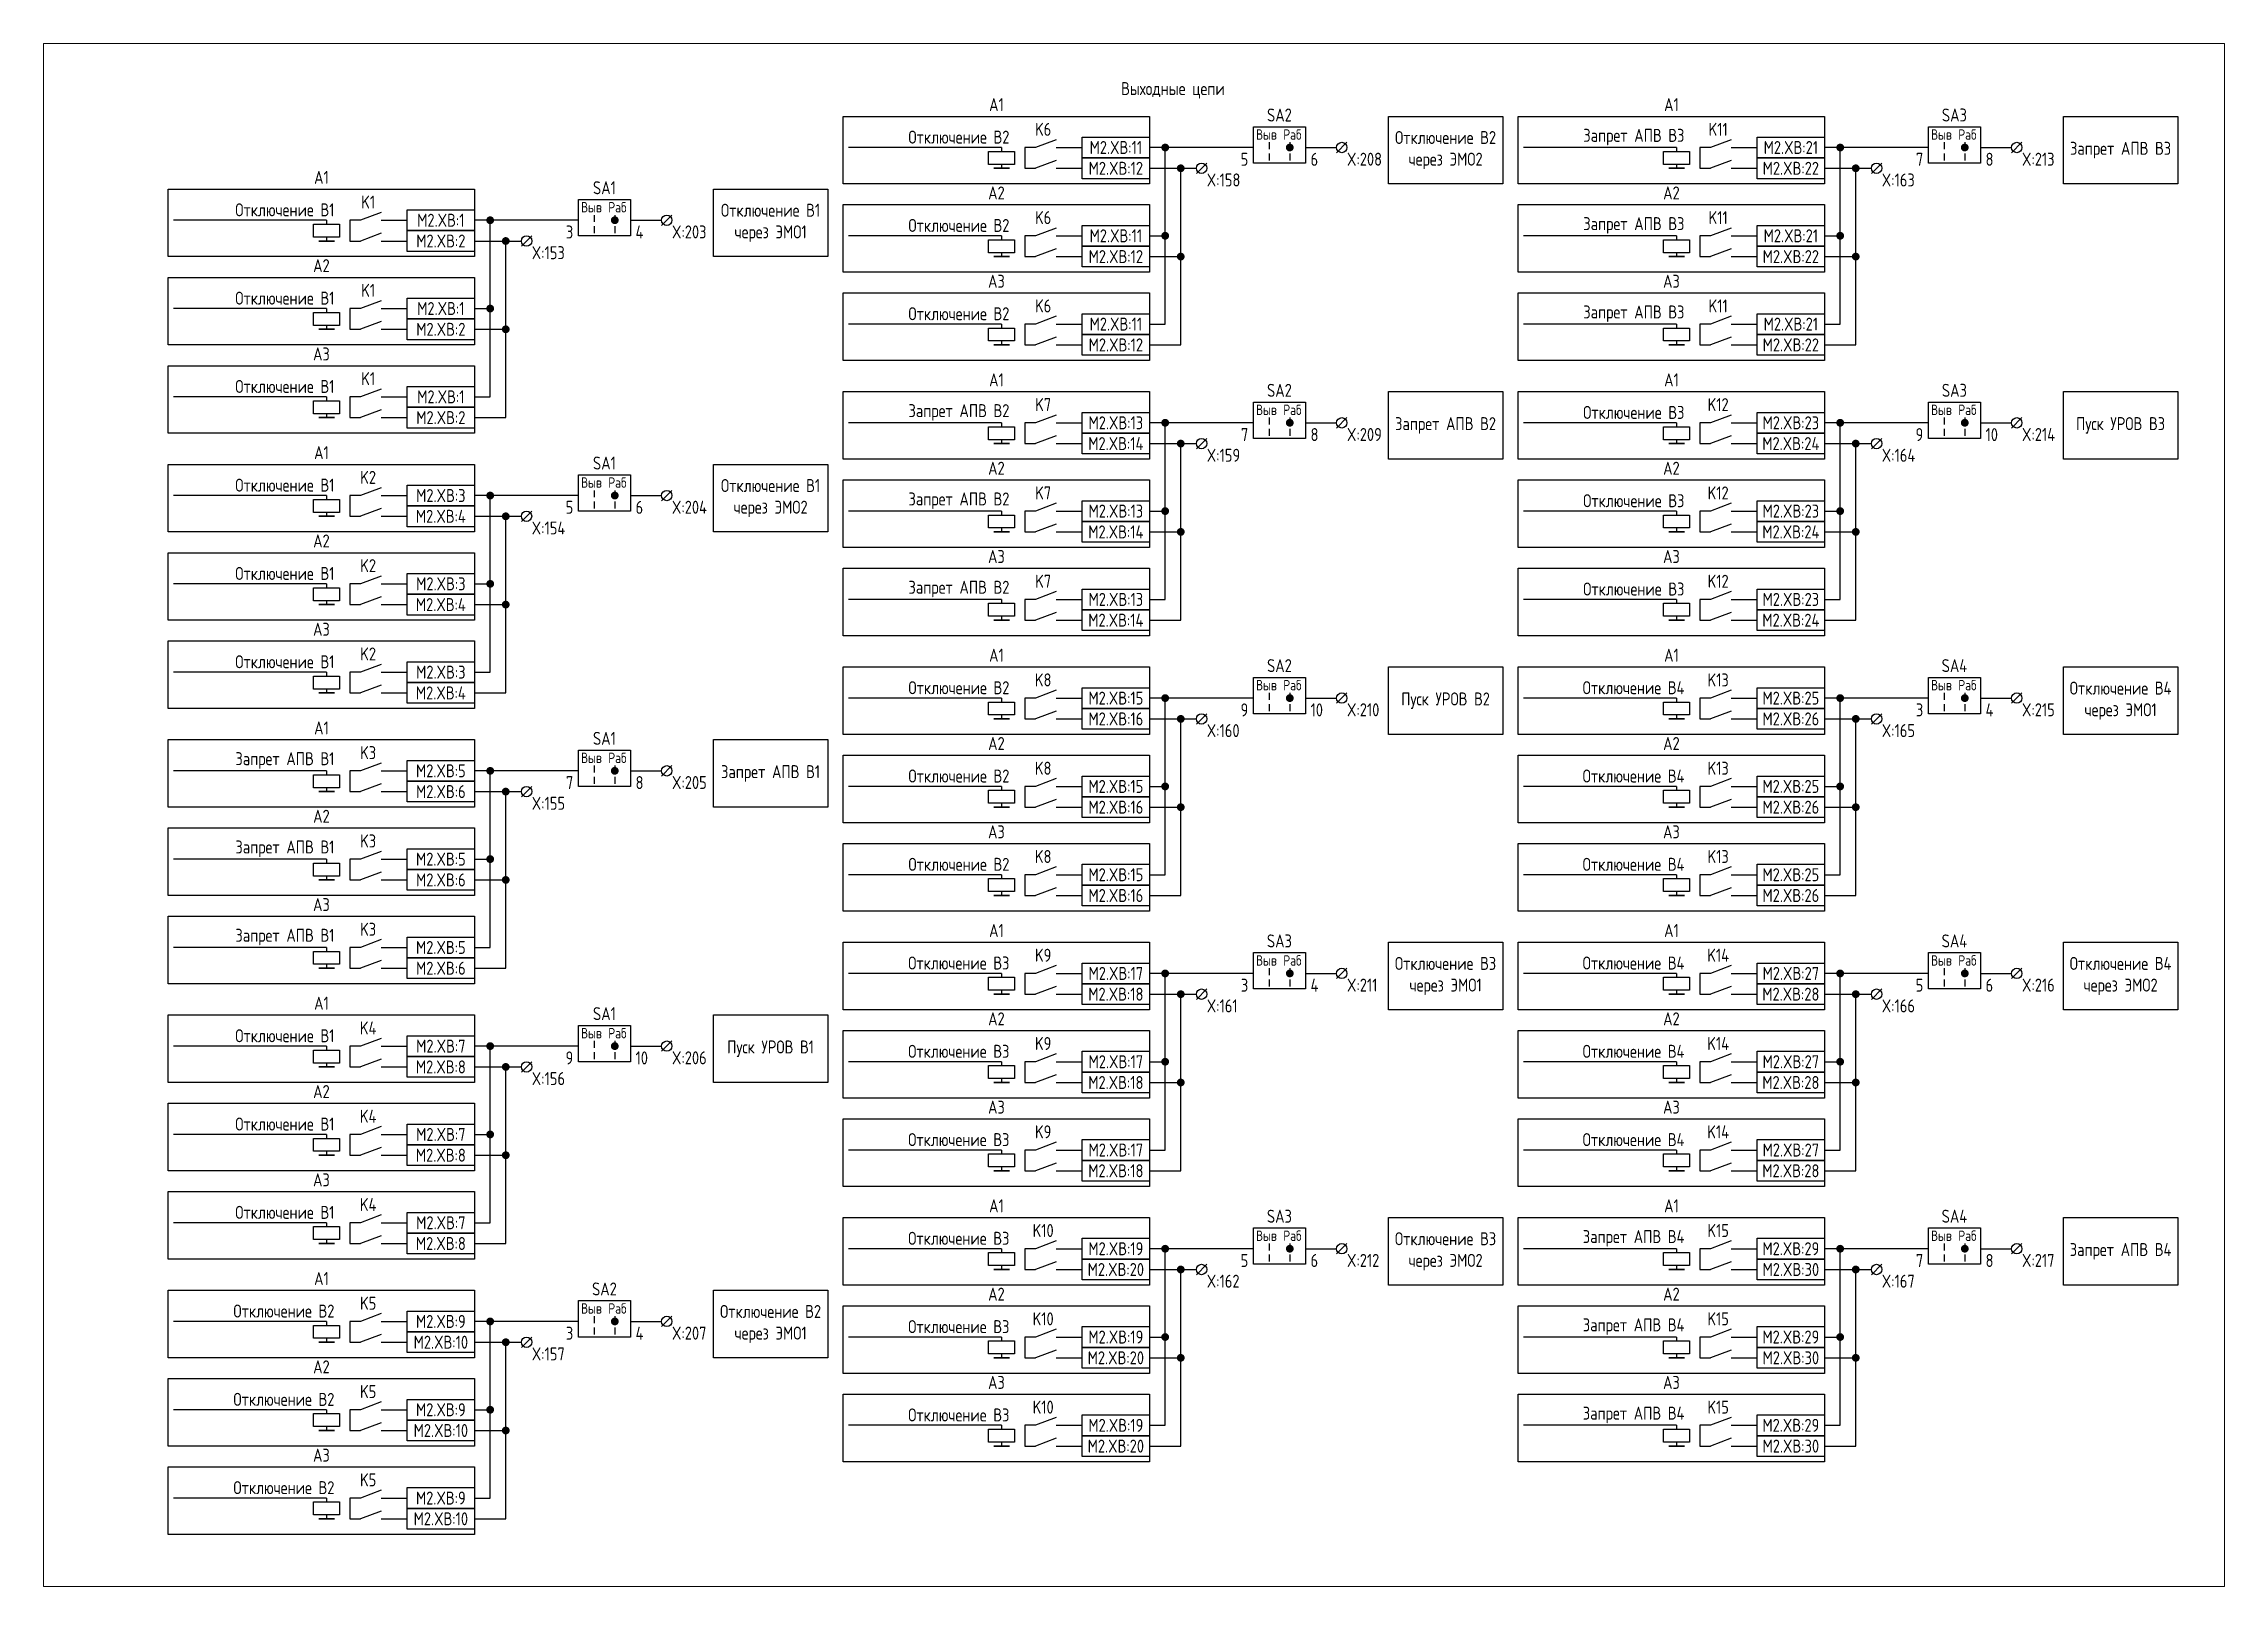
# Paper-space layout 'Лист5' of a CAD drawing. Header units: millimetres, sheet in inches. Extents: x 124.9 to 148.5, y 96.7 to 113.3.
# The model-space entities are those that its viewports show. They can reach past a viewport. Long polylines and large blocks are cut down to what shows.
import ezdxf

# ---------------------------------------------------------------- set-up
doc = ezdxf.new("R2010")
doc.units = ezdxf.units.MM
doc.styles.add('Gost_type_A', font='GOST_A.TTF')

psp = doc.layouts.new('Лист5')

msp = doc.modelspace()

# ---------------------------------------------------------------- texts
at = {"char_height": 2.5, "line_spacing_factor": 0.9, "style": 'Gost_type_A'}
for s, insert, width, attachment_point in [('A1', (1863.5, 284), 59, 8), ('Выходные цепи', (1897.5, 288), 395, 5), ('A1', (1993.5, 284), 59, 8), ('X:208', (1931.01, 276), 8, 1), ('X:213', (2061.01, 276), 8, 1), ('A1', (1733.5, 270), 59, 8), ('A2', (1863.5, 267), 59, 8), ('X:158', (1904.01, 272), 8, 1), ('A2', (1993.5, 267), 59, 8), ('X:163', (2034.01, 272), 8, 1), ('X:203', (1801.01, 262), 8, 1), ('X:153', (1774.01, 258), 8, 1), ('A2', (1733.5, 253), 59, 8), ('A3', (1863.5, 250), 59, 8), ('A3', (1993.5, 250), 59, 8), ('A3', (1733.5, 236), 59, 8), ('A1', (1863.5, 231), 59, 8), ('A1', (1993.5, 231), 59, 8), ('X:209', (1931.01, 223), 8, 1), ('X:214', (2061.01, 223), 8, 1), ('A1', (1733.5, 217), 59, 8), ('X:159', (1904.01, 219), 8, 1), ('X:164', (2034.01, 219), 8, 1), ('A2', (1863.5, 214), 59, 8), ('A2', (1993.5, 214), 59, 8), ('X:204', (1801, 209), 8, 1), ('A2', (1733.5, 200), 59, 8), ('X:154', (1774, 205), 8, 1), ('A3', (1863.5, 197), 59, 8), ('A3', (1993.5, 197), 59, 8), ('A3', (1733.5, 183), 59, 8), ('A1', (1863.5, 178), 59, 8), ('A1', (1993.5, 178), 59, 8), ('X:210', (1931.01, 170), 8, 1), ('X:215', (2061.01, 170), 8, 1), ('A1', (1733.5, 164), 59, 8), ('X:160', (1904.01, 166), 8, 1), ('X:165', (2034.01, 166), 8, 1), ('A2', (1863.5, 161), 59, 8), ('A2', (1993.5, 161), 59, 8), ('X:205', (1801.01, 156), 8, 1), ('X:155', (1774.01, 152), 8, 1), ('A2', (1733.5, 147), 59, 8), ('A3', (1863.5, 144), 59, 8), ('A3', (1993.5, 144), 59, 8), ('A3', (1733.5, 130), 59, 8), ('A1', (1863.5, 125), 59, 8), ('A1', (1993.5, 125), 59, 8), ('A1', (1733.5, 111), 59, 8), ('X:211', (1931.01, 117), 8, 1), ('X:216', (2061.01, 117), 8, 1), ('A2', (1863.5, 108), 59, 8), ('X:161', (1904.01, 113), 8, 1), ('A2', (1993.5, 108), 59, 8), ('X:166', (2034.01, 113), 8, 1), ('X:206', (1801.01, 103), 8, 1), ('X:156', (1774.01, 99), 8, 1), ('A2', (1733.5, 94), 59, 8), ('A3', (1863.5, 91), 59, 8), ('A3', (1993.5, 91), 59, 8), ('A3', (1733.5, 77), 59, 8), ('A1', (1863.5, 72), 59, 8), ('A1', (1993.5, 72), 59, 8), ('X:212', (1931.01, 64), 8, 1), ('X:217', (2061.01, 64), 8, 1), ('A1', (1733.5, 58), 59, 8), ('X:162', (1904.01, 60), 8, 1), ('X:167', (2034.01, 60), 8, 1), ('A2', (1863.5, 55), 59, 8), ('A2', (1993.5, 55), 59, 8), ('X:207', (1801.01, 50), 8, 1), ('A2', (1733.5, 41), 59, 8), ('X:157', (1774.01, 46), 8, 1), ('A3', (1863.5, 38), 59, 8), ('A3', (1993.5, 38), 59, 8), ('A3', (1733.5, 24), 59, 8)]:
    msp.add_mtext(s, dxfattribs=dict(at, insert=insert, width=width, attachment_point=attachment_point))
at = {"style": 'Gost_type_A'}
for s, insert, char_height, width, attachment_point in [('K6', (1872.5, 280.5), 2.5, 5, 5), ('SA2', (1918, 282), 2.5, 10, 8), ('K11', (2002.5, 280.5), 2.5, 5, 5), ('SA3', (2048, 282), 2.5, 10, 8), ('Отключение В2', (1866, 279), 2.5, 31.0015, 6), ('M2.XВ:11', (1886.5, 277), 2.5, 13, 5), ('Выв', (1915.5, 279.5), 2, 5, 5), ('Раб', (1920.5, 279.5), 2, 5, 5), ('Отключение В2\\Pчерез ЭМО2', (1950, 276.5), 2.5, 21.9989, 5), (' Запрет АПВ В3', (1996, 279), 2.5, 31.0015, 6), ('M2.XВ:21', (2016.5, 277), 2.5, 13, 5), ('Выв', (2045.5, 279.5), 2, 5, 5), ('Раб', (2050.5, 279.5), 2, 5, 5), ('Запрет АПВ В3', (2080, 276.5), 2.5, 21.9988, 5), ('M2.XВ:12', (1886.5, 273), 2.5, 13, 5), ('5', (1912, 275.98), 2.5, 5, 3), ('6', (1924, 275.98), 2.5, 5, 1), ('M2.XВ:22', (2016.5, 273), 2.5, 13, 5), ('7', (2042, 275.98), 2.5, 5, 3), ('8', (2054, 275.98), 2.5, 5, 1), ('SA1', (1788, 268), 2.5, 10, 8), ('Отключение В1', (1736, 265), 2.5, 31.0015, 6), ('K1', (1742.5, 266.5), 2.5, 5, 5), ('Выв', (1785.5, 265.5), 2, 5, 5), ('Раб', (1790.5, 265.5), 2, 5, 5), ('Отключение В1\\Pчерез ЭМО1', (1820, 262.5), 2.5, 21.9988, 5), ('K6', (1872.5, 263.5), 2.5, 5, 5), ('K11', (2002.5, 263.5), 2.5, 5, 5), ('M2.XВ:1', (1756.5, 263), 2.5, 13, 5), ('3', (1782, 261.98), 2.5, 5, 3), ('4', (1794, 261.98), 2.5, 5, 1), ('Отключение В2', (1866, 262), 2.5, 31.0015, 6), ('M2.XВ:11', (1886.5, 260), 2.5, 13, 5), (' Запрет АПВ В3', (1996, 262), 2.5, 31.0015, 6), ('M2.XВ:21', (2016.5, 260), 2.5, 13, 5), ('M2.XВ:2', (1756.5, 259), 2.5, 13, 5), ('M2.XВ:12', (1886.5, 256), 2.5, 13, 5), ('M2.XВ:22', (2016.5, 256), 2.5, 13, 5), ('Отключение В1', (1736, 248), 2.5, 31.0015, 6), ('K1', (1742.5, 249.5), 2.5, 5, 5), ('M2.XВ:1', (1756.5, 246), 2.5, 13, 5), ('Отключение В2', (1866, 245), 2.5, 31.0015, 6), ('K6', (1872.5, 246.5), 2.5, 5, 5), ('M2.XВ:11', (1886.5, 243), 2.5, 13, 5), (' Запрет АПВ В3', (1996, 245), 2.5, 31.0015, 6), ('K11', (2002.5, 246.5), 2.5, 5, 5), ('M2.XВ:21', (2016.5, 243), 2.5, 13, 5), ('M2.XВ:2', (1756.5, 242), 2.5, 13, 5), ('M2.XВ:12', (1886.5, 239), 2.5, 13, 5), ('M2.XВ:22', (2016.5, 239), 2.5, 13, 5), ('Отключение В1', (1736, 231), 2.5, 31.0015, 6), ('K1', (1742.5, 232.5), 2.5, 5, 5), ('SA2', (1918, 229), 2.5, 10, 8), ('SA3', (2048, 229), 2.5, 10, 8), ('M2.XВ:1', (1756.5, 229), 2.5, 13, 5), (' Запрет АПВ В2', (1866, 226), 2.5, 31.0015, 6), ('K7', (1872.5, 227.5), 2.5, 5, 5), ('Выв', (1915.5, 226.5), 2, 5, 5), ('Раб', (1920.5, 226.5), 2, 5, 5), ('Отключение В3', (1996, 226), 2.5, 31.0015, 6), ('K12', (2002.5, 227.5), 2.5, 5, 5), ('Выв', (2045.5, 226.5), 2, 5, 5), ('Раб', (2050.5, 226.5), 2, 5, 5), ('M2.XВ:2', (1756.5, 225), 2.5, 13, 5), ('M2.XВ:13', (1886.5, 224), 2.5, 13, 5), ('7', (1912, 222.98), 2.5, 5, 3), ('8', (1924, 222.98), 2.5, 5, 1), ('Запрет АПВ В2', (1950, 223.5), 2.5, 21.9989, 5), ('M2.XВ:23', (2016.5, 224), 2.5, 13, 5), ('9', (2042, 222.98), 2.5, 5, 3), ('10', (2054, 222.98), 2.5, 5, 1), ('Пуск УРОВ В3', (2080, 223.5), 2.5, 21.9988, 5), ('M2.XВ:14', (1886.5, 220), 2.5, 13, 5), ('M2.XВ:24', (2016.5, 220), 2.5, 13, 5), ('K2', (1742.5, 213.5), 2.5, 5, 5), ('SA1', (1788, 215), 2.5, 10, 8), ('Отключение В1', (1736, 212), 2.5, 31.0015, 6), ('M2.XВ:3', (1756.5, 210), 2.5, 13, 5), ('Выв', (1785.5, 212.5), 2, 5, 5), ('Раб', (1790.5, 212.5), 2, 5, 5), ('Отключение В1\\Pчерез ЭМО2', (1820, 209.5), 2.5, 21.9988, 5), (' Запрет АПВ В2', (1866, 209), 2.5, 31.0015, 6), ('K7', (1872.5, 210.5), 2.5, 5, 5), ('Отключение В3', (1996, 209), 2.5, 31.0015, 6), ('K12', (2002.5, 210.5), 2.5, 5, 5), ('M2.XВ:4', (1756.5, 206), 2.5, 13, 5), ('5', (1782, 208.98), 2.5, 5, 3), ('6', (1794, 208.98), 2.5, 5, 1), ('M2.XВ:13', (1886.5, 207), 2.5, 13, 5), ('M2.XВ:23', (2016.5, 207), 2.5, 13, 5), ('M2.XВ:14', (1886.5, 203), 2.5, 13, 5), ('M2.XВ:24', (2016.5, 203), 2.5, 13, 5), ('K2', (1742.5, 196.5), 2.5, 5, 5), ('Отключение В1', (1736, 195), 2.5, 31.0015, 6), ('M2.XВ:3', (1756.5, 193), 2.5, 13, 5), (' Запрет АПВ В2', (1866, 192), 2.5, 31.0015, 6), ('K7', (1872.5, 193.5), 2.5, 5, 5), ('Отключение В3', (1996, 192), 2.5, 31.0015, 6), ('K12', (2002.5, 193.5), 2.5, 5, 5), ('M2.XВ:4', (1756.5, 189), 2.5, 13, 5), ('M2.XВ:13', (1886.5, 190), 2.5, 13, 5), ('M2.XВ:23', (2016.5, 190), 2.5, 13, 5), ('M2.XВ:14', (1886.5, 186), 2.5, 13, 5), ('M2.XВ:24', (2016.5, 186), 2.5, 13, 5), ('K2', (1742.5, 179.5), 2.5, 5, 5), ('Отключение В1', (1736, 178), 2.5, 31.0015, 6), ('M2.XВ:3', (1756.5, 176), 2.5, 13, 5), ('SA2', (1918, 176), 2.5, 10, 8), ('SA4', (2048, 176), 2.5, 10, 8), ('M2.XВ:4', (1756.5, 172), 2.5, 13, 5), ('Отключение В2', (1866, 173), 2.5, 31.0015, 6), ('K8', (1872.5, 174.5), 2.5, 5, 5), ('M2.XВ:15', (1886.5, 171), 2.5, 13, 5), ('Выв', (1915.5, 173.5), 2, 5, 5), ('Раб', (1920.5, 173.5), 2, 5, 5), ('Отключение В4', (1996, 173), 2.5, 31.0015, 6), ('K13', (2002.5, 174.5), 2.5, 5, 5), ('M2.XВ:25', (2016.5, 171), 2.5, 13, 5), ('Выв', (2045.5, 173.5), 2, 5, 5), ('Раб', (2050.5, 173.5), 2, 5, 5), ('Отключение В4\\Pчерез ЭМО1', (2080, 170.5), 2.5, 21.9988, 5), ('M2.XВ:16', (1886.5, 167), 2.5, 13, 5), ('9', (1912, 169.98), 2.5, 5, 3), ('10', (1924, 169.98), 2.5, 5, 1), ('Пуск УРОВ В2', (1950, 170.5), 2.5, 21.9989, 5), ('M2.XВ:26', (2016.5, 167), 2.5, 13, 5), ('3', (2042, 169.98), 2.5, 5, 3), ('4', (2054, 169.98), 2.5, 5, 1), ('SA1', (1788, 162), 2.5, 10, 8), (' Запрет АПВ В1', (1736, 159), 2.5, 31.0015, 6), ('K3', (1742.5, 160.5), 2.5, 5, 5), ('Выв', (1785.5, 159.5), 2, 5, 5), ('Раб', (1790.5, 159.5), 2, 5, 5), ('M2.XВ:5', (1756.5, 157), 2.5, 13, 5), ('7', (1782, 155.98), 2.5, 5, 3), ('8', (1794, 155.98), 2.5, 5, 1), ('Запрет АПВ В1', (1820, 156.5), 2.5, 21.9988, 5), ('Отключение В2', (1866, 156), 2.5, 31.0015, 6), ('K8', (1872.5, 157.5), 2.5, 5, 5), ('Отключение В4', (1996, 156), 2.5, 31.0015, 6), ('K13', (2002.5, 157.5), 2.5, 5, 5), ('M2.XВ:6', (1756.5, 153), 2.5, 13, 5), ('M2.XВ:15', (1886.5, 154), 2.5, 13, 5), ('M2.XВ:16', (1886.5, 150), 2.5, 13, 5), ('M2.XВ:25', (2016.5, 154), 2.5, 13, 5), ('M2.XВ:26', (2016.5, 150), 2.5, 13, 5), (' Запрет АПВ В1', (1736, 142), 2.5, 31.0015, 6), ('K3', (1742.5, 143.5), 2.5, 5, 5), ('M2.XВ:5', (1756.5, 140), 2.5, 13, 5), ('Отключение В2', (1866, 139), 2.5, 31.0015, 6), ('K8', (1872.5, 140.5), 2.5, 5, 5), ('Отключение В4', (1996, 139), 2.5, 31.0015, 6), ('K13', (2002.5, 140.5), 2.5, 5, 5), ('M2.XВ:6', (1756.5, 136), 2.5, 13, 5), ('M2.XВ:15', (1886.5, 137), 2.5, 13, 5), ('M2.XВ:25', (2016.5, 137), 2.5, 13, 5), ('M2.XВ:16', (1886.5, 133), 2.5, 13, 5), ('M2.XВ:26', (2016.5, 133), 2.5, 13, 5), (' Запрет АПВ В1', (1736, 125), 2.5, 31.0015, 6), ('K3', (1742.5, 126.5), 2.5, 5, 5), ('M2.XВ:5', (1756.5, 123), 2.5, 13, 5), ('K9', (1872.5, 121.5), 2.5, 5, 5), ('SA3', (1918, 123), 2.5, 10, 8), ('K14', (2002.5, 121.5), 2.5, 5, 5), ('SA4', (2048, 123), 2.5, 10, 8), ('M2.XВ:6', (1756.5, 119), 2.5, 13, 5), ('Отключение В3', (1866, 120), 2.5, 31.0015, 6), ('M2.XВ:17', (1886.5, 118), 2.5, 13, 5), ('Выв', (1915.5, 120.5), 2, 5, 5), ('Раб', (1920.5, 120.5), 2, 5, 5), ('Отключение В3\\Pчерез ЭМО1', (1950, 117.5), 2.5, 21.9988, 5), ('Отключение В4', (1996, 120), 2.5, 31.0015, 6), ('M2.XВ:27', (2016.5, 118), 2.5, 13, 5), ('Выв', (2045.5, 120.5), 2, 5, 5), ('Раб', (2050.5, 120.5), 2, 5, 5), ('Отключение В4\\Pчерез ЭМО2', (2080, 117.5), 2.5, 21.9988, 5), ('M2.XВ:18', (1886.5, 114), 2.5, 13, 5), ('3', (1912, 116.98), 2.5, 5, 3), ('4', (1924, 116.98), 2.5, 5, 1), ('M2.XВ:28', (2016.5, 114), 2.5, 13, 5), ('5', (2042, 116.98), 2.5, 5, 3), ('6', (2054, 116.98), 2.5, 5, 1), ('SA1', (1788, 109), 2.5, 10, 8), ('Отключение В1', (1736, 106), 2.5, 31.0015, 6), ('K4', (1742.5, 107.5), 2.5, 5, 5), ('M2.XВ:7', (1756.5, 104), 2.5, 13, 5), ('Выв', (1785.5, 106.5), 2, 5, 5), ('Раб', (1790.5, 106.5), 2, 5, 5), ('Пуск УРОВ В1', (1820, 103.5), 2.5, 21.9988, 5), ('K9', (1872.5, 104.5), 2.5, 5, 5), ('K14', (2002.5, 104.5), 2.5, 5, 5), ('M2.XВ:8', (1756.5, 100), 2.5, 13, 5), ('9', (1782, 102.98), 2.5, 5, 3), ('10', (1794, 102.98), 2.5, 5, 1), ('Отключение В3', (1866, 103), 2.5, 31.0015, 6), ('M2.XВ:17', (1886.5, 101), 2.5, 13, 5), ('Отключение В4', (1996, 103), 2.5, 31.0015, 6), ('M2.XВ:27', (2016.5, 101), 2.5, 13, 5), ('M2.XВ:18', (1886.5, 97), 2.5, 13, 5), ('M2.XВ:28', (2016.5, 97), 2.5, 13, 5), ('Отключение В1', (1736, 89), 2.5, 31.0015, 6), ('K4', (1742.5, 90.5), 2.5, 5, 5), ('M2.XВ:7', (1756.5, 87), 2.5, 13, 5), ('K9', (1872.5, 87.5), 2.5, 5, 5), ('K14', (2002.5, 87.5), 2.5, 5, 5), ('M2.XВ:8', (1756.5, 83), 2.5, 13, 5), ('Отключение В3', (1866, 86), 2.5, 31.0015, 6), ('M2.XВ:17', (1886.5, 84), 2.5, 13, 5), ('Отключение В4', (1996, 86), 2.5, 31.0015, 6), ('M2.XВ:27', (2016.5, 84), 2.5, 13, 5), ('M2.XВ:18', (1886.5, 80), 2.5, 13, 5), ('M2.XВ:28', (2016.5, 80), 2.5, 13, 5), ('Отключение В1', (1736, 72), 2.5, 31.0015, 6), ('K4', (1742.5, 73.5), 2.5, 5, 5), ('SA3', (1918, 70), 2.5, 10, 8), ('SA4', (2048, 70), 2.5, 10, 8), ('M2.XВ:8', (1756.5, 66), 2.5, 13, 5), ('M2.XВ:7', (1756.5, 70), 2.5, 13, 5), ('Отключение В3', (1866, 67), 2.5, 31.0015, 6), ('K10', (1872.5, 68.5), 2.5, 5, 5), ('Выв', (1915.5, 67.5), 2, 5, 5), ('Раб', (1920.5, 67.5), 2, 5, 5), ('Отключение В3\\Pчерез ЭМО2', (1950, 64.5), 2.5, 21.9988, 5), (' Запрет АПВ В4', (1996, 67), 2.5, 31.0015, 6), ('K15', (2002.5, 68.5), 2.5, 5, 5), ('Выв', (2045.5, 67.5), 2, 5, 5), ('Раб', (2050.5, 67.5), 2, 5, 5), ('M2.XВ:19', (1886.5, 65), 2.5, 13, 5), ('5', (1912, 63.98), 2.5, 5, 3), ('6', (1924, 63.98), 2.5, 5, 1), ('M2.XВ:29', (2016.5, 65), 2.5, 13, 5), ('7', (2042, 63.98), 2.5, 5, 3), ('8', (2054, 63.98), 2.5, 5, 1), ('Запрет АПВ В4', (2080, 64.5), 2.5, 21.9988, 5), ('M2.XВ:20', (1886.5, 61), 2.5, 13, 5), ('M2.XВ:30', (2016.5, 61), 2.5, 13, 5), ('K5', (1742.5, 54.5), 2.5, 5, 5), ('SA2', (1788, 56), 2.5, 10, 8), ('Отключение В2', (1736, 53), 2.5, 31.0015, 6), ('M2.XВ:9', (1756.5, 51), 2.5, 13, 5), ('Выв', (1785.5, 53.5), 2, 5, 5), ('Раб', (1790.5, 53.5), 2, 5, 5), ('Отключение В2\\Pчерез ЭМО1', (1820, 50.5), 2.5, 21.9989, 5), ('Отключение В3', (1866, 50), 2.5, 31.0015, 6), ('K10', (1872.5, 51.5), 2.5, 5, 5), (' Запрет АПВ В4', (1996, 50), 2.5, 31.0015, 6), ('K15', (2002.5, 51.5), 2.5, 5, 5), ('M2.XВ:10', (1756.5, 47), 2.5, 13, 5), ('3', (1782, 49.98), 2.5, 5, 3), ('4', (1794, 49.98), 2.5, 5, 1), ('M2.XВ:19', (1886.5, 48), 2.5, 13, 5), ('M2.XВ:29', (2016.5, 48), 2.5, 13, 5), ('M2.XВ:20', (1886.5, 44), 2.5, 13, 5), ('M2.XВ:30', (2016.5, 44), 2.5, 13, 5), ('K5', (1742.5, 37.5), 2.5, 5, 5), ('Отключение В2', (1736, 36), 2.5, 31.0015, 6), ('M2.XВ:9', (1756.5, 34), 2.5, 13, 5), ('Отключение В3', (1866, 33), 2.5, 31.0015, 6), ('K10', (1872.5, 34.5), 2.5, 5, 5), (' Запрет АПВ В4', (1996, 33), 2.5, 31.0015, 6), ('K15', (2002.5, 34.5), 2.5, 5, 5), ('M2.XВ:10', (1756.5, 30), 2.5, 13, 5), ('M2.XВ:19', (1886.5, 31), 2.5, 13, 5), ('M2.XВ:29', (2016.5, 31), 2.5, 13, 5), ('M2.XВ:20', (1886.5, 27), 2.5, 13, 5), ('M2.XВ:30', (2016.5, 27), 2.5, 13, 5), ('K5', (1742.5, 20.5), 2.5, 5, 5), ('Отключение В2', (1736, 19), 2.5, 31.0015, 6), ('M2.XВ:9', (1756.5, 17), 2.5, 13, 5), ('M2.XВ:10', (1756.5, 13), 2.5, 13, 5)]:
    msp.add_mtext(s, dxfattribs=dict(at, insert=insert, char_height=char_height, width=width, attachment_point=attachment_point))

# ---------------------------------------------------------------- blocks, each defined once
blk = doc.blocks.new('POINT')
at = {"const_width": 0.75}
blk.add_lwpolyline([(-0.375, 0, 1), (0.375, 0, 1)], format="xyb", close=True, dxfattribs=at)
blk = doc.blocks.new('Переключатель_положение')
for p, q in [((2, 1), (2, -0.34)), ((2, -1.14), (2, -2.49))]:
    blk.add_line(p, q)

# ---------------------------------------------------------------- linework, layer by layer
at = {"ltscale": 4.32}
for p, q in [((1875, 278.5), (1871, 277)), ((2005, 278.5), (2001, 277)), ((1875, 274.5), (1871, 273)), ((2005, 274.5), (2001, 273)), ((1745, 264.5), (1741, 263)), ((1745, 260.5), (1741, 259)), ((1875, 261.5), (1871, 260)), ((2005, 261.5), (2001, 260)), ((1875, 257.5), (1871, 256)), ((2005, 257.5), (2001, 256)), ((1745, 247.5), (1741, 246)), ((1875, 244.5), (1871, 243)), ((2005, 244.5), (2001, 243)), ((1745, 243.5), (1741, 242)), ((1875, 240.5), (1871, 239)), ((2005, 240.5), (2001, 239)), ((1745, 230.5), (1741, 229)), ((1745, 226.5), (1741, 225)), ((1875, 225.5), (1871, 224)), ((2005, 225.5), (2001, 224)), ((1875, 221.5), (1871, 220)), ((2005, 221.5), (2001, 220)), ((1745, 211.5), (1741, 210)), ((1745, 207.5), (1741, 206)), ((1875, 208.5), (1871, 207)), ((2005, 208.5), (2001, 207)), ((1875, 204.5), (1871, 203)), ((2005, 204.5), (2001, 203)), ((1745, 194.5), (1741, 193)), ((1745, 190.5), (1741, 189)), ((1875, 191.5), (1871, 190)), ((2005, 191.5), (2001, 190)), ((1875, 187.5), (1871, 186)), ((2005, 187.5), (2001, 186)), ((1745, 177.5), (1741, 176)), ((1745, 173.5), (1741, 172)), ((1875, 172.5), (1871, 171)), ((2005, 172.5), (2001, 171)), ((1875, 168.5), (1871, 167)), ((2005, 168.5), (2001, 167)), ((1745, 158.5), (1741, 157)), ((1875, 155.5), (1871, 154)), ((2005, 155.5), (2001, 154)), ((1745, 154.5), (1741, 153)), ((1875, 151.5), (1871, 150)), ((2005, 151.5), (2001, 150)), ((1745, 141.5), (1741, 140)), ((1745, 137.5), (1741, 136)), ((1875, 138.5), (1871, 137)), ((1875, 134.5), (1871, 133)), ((2005, 138.5), (2001, 137)), ((2005, 134.5), (2001, 133)), ((1745, 124.5), (1741, 123)), ((1745, 120.5), (1741, 119)), ((1875, 119.5), (1871, 118)), ((2005, 119.5), (2001, 118)), ((1875, 115.5), (1871, 114)), ((2005, 115.5), (2001, 114)), ((1745, 105.5), (1741, 104)), ((1745, 101.5), (1741, 100)), ((1875, 102.5), (1871, 101)), ((2005, 102.5), (2001, 101)), ((1875, 98.5), (1871, 97)), ((2005, 98.5), (2001, 97)), ((1745, 88.5), (1741, 87)), ((1745, 84.5), (1741, 83)), ((1875, 85.5), (1871, 84)), ((2005, 85.5), (2001, 84)), ((1875, 81.5), (1871, 80)), ((2005, 81.5), (2001, 80)), ((1745, 71.5), (1741, 70)), ((1745, 67.5), (1741, 66)), ((1875, 66.5), (1871, 65)), ((2005, 66.5), (2001, 65)), ((1875, 62.5), (1871, 61)), ((2005, 62.5), (2001, 61)), ((1745, 52.5), (1741, 51)), ((1745, 48.5), (1741, 47)), ((1875, 49.5), (1871, 48)), ((2005, 49.5), (2001, 48)), ((1875, 45.5), (1871, 44)), ((2005, 45.5), (2001, 44)), ((1745, 35.5), (1741, 34)), ((1745, 31.5), (1741, 30)), ((1875, 32.5), (1871, 31)), ((2005, 32.5), (2001, 31)), ((1875, 28.5), (1871, 27)), ((2005, 28.5), (2001, 27)), ((1745, 18.5), (1741, 17)), ((1745, 14.5), (1741, 13))]:
    msp.add_line(p, q, dxfattribs=at)
for p, q in [((1931.01, 278), (1929.01, 276)), ((2061.01, 278), (2059.01, 276)), ((1864.5, 277), (1835, 277)), ((1864.5, 277), (1864.5, 276.25)), ((1864.5, 273.75), (1864.5, 273)), ((1913, 277), (1893, 277)), ((1896, 243), (1896, 277)), ((1904.01, 274), (1902.01, 272)), ((1994.5, 277), (1965, 277)), ((1994.5, 277), (1994.5, 276.25)), ((1994.5, 273.75), (1994.5, 273)), ((2043, 277), (2023, 277)), ((2026, 243), (2026, 277)), ((2034.01, 274), (2032.01, 272)), ((1893, 273), (1902, 273)), ((1899, 239), (1899, 273)), ((2023, 273), (2032, 273)), ((2029, 239), (2029, 273)), ((1734.5, 263), (1705, 263)), ((1734.5, 263), (1734.5, 262.25)), ((1783, 263), (1763, 263)), ((1766, 229), (1766, 263)), ((1801.01, 264), (1799.01, 262)), ((1734.5, 259.75), (1734.5, 259)), ((1763, 259), (1772, 259)), ((1769, 225), (1769, 259)), ((1774.01, 260), (1772.01, 258)), ((1864.5, 260), (1835, 260)), ((1864.5, 260), (1864.5, 259.25)), ((1864.5, 256.75), (1864.5, 256)), ((1893, 260), (1896, 260)), ((1994.5, 260), (1965, 260)), ((1994.5, 260), (1994.5, 259.25)), ((1994.5, 256.75), (1994.5, 256)), ((2023, 260), (2026, 260)), ((1893, 256), (1899, 256)), ((2023, 256), (2029, 256)), ((1734.5, 246), (1705, 246)), ((1734.5, 246), (1734.5, 245.25)), ((1763, 246), (1766, 246)), ((1734.5, 242.75), (1734.5, 242)), ((1763, 242), (1769, 242)), ((1864.5, 243), (1835, 243)), ((1864.5, 243), (1864.5, 242.25)), ((1864.5, 239.75), (1864.5, 239)), ((1893, 243), (1896, 243)), ((1994.5, 243), (1965, 243)), ((1994.5, 243), (1994.5, 242.25)), ((1994.5, 239.75), (1994.5, 239)), ((2023, 243), (2026, 243)), ((1893, 239), (1899, 239)), ((2023, 239), (2029, 239)), ((1734.5, 229), (1705, 229)), ((1734.5, 229), (1734.5, 228.25)), ((1763, 229), (1766, 229)), ((1734.5, 225.75), (1734.5, 225)), ((1763, 225), (1769, 225)), ((1864.5, 224), (1835, 224)), ((1864.5, 224), (1864.5, 223.25)), ((1913, 224), (1893, 224)), ((1896, 190), (1896, 224)), ((1931.01, 225), (1929.01, 223)), ((1994.5, 224), (1965, 224)), ((1994.5, 224), (1994.5, 223.25)), ((2043, 224), (2023, 224)), ((2026, 190), (2026, 224)), ((2061.01, 225), (2059.01, 223)), ((1864.5, 220.75), (1864.5, 220)), ((1893, 220), (1902, 220)), ((1899, 186), (1899, 220)), ((1904.01, 221), (1902.01, 219)), ((1994.5, 220.75), (1994.5, 220)), ((2023, 220), (2032, 220)), ((2029, 186), (2029, 220)), ((2034.01, 221), (2032.01, 219)), ((1734.5, 210), (1705, 210)), ((1734.5, 210), (1734.5, 209.25)), ((1801, 211), (1799, 209)), ((1734.5, 206.75), (1734.5, 206)), ((1783, 210), (1763, 210)), ((1763, 206), (1772, 206)), ((1766, 176), (1766, 210)), ((1769, 172), (1769, 206)), ((1774, 207), (1772, 205)), ((1864.5, 207), (1835, 207)), ((1864.5, 207), (1864.5, 206.25)), ((1893, 207), (1896, 207)), ((1994.5, 207), (1965, 207)), ((1994.5, 207), (1994.5, 206.25)), ((2023, 207), (2026, 207)), ((1864.5, 203.75), (1864.5, 203)), ((1893, 203), (1899, 203)), ((1994.5, 203.75), (1994.5, 203)), ((2023, 203), (2029, 203)), ((1734.5, 193), (1705, 193)), ((1734.5, 193), (1734.5, 192.25)), ((1734.5, 189.75), (1734.5, 189)), ((1763, 193), (1766, 193)), ((1864.5, 190), (1835, 190)), ((1864.5, 190), (1864.5, 189.25)), ((1893, 190), (1896, 190)), ((1994.5, 190), (1965, 190)), ((1994.5, 190), (1994.5, 189.25)), ((2023, 190), (2026, 190)), ((1763, 189), (1769, 189)), ((1864.5, 186.75), (1864.5, 186)), ((1893, 186), (1899, 186)), ((1994.5, 186.75), (1994.5, 186)), ((2023, 186), (2029, 186)), ((1734.5, 176), (1705, 176)), ((1734.5, 176), (1734.5, 175.25)), ((1734.5, 172.75), (1734.5, 172)), ((1763, 176), (1766, 176)), ((1763, 172), (1769, 172)), ((1864.5, 171), (1835, 171)), ((1864.5, 171), (1864.5, 170.25)), ((1913, 171), (1893, 171)), ((1896, 137), (1896, 171)), ((1904.01, 168), (1902.01, 166)), ((1931.01, 172), (1929.01, 170)), ((1994.5, 171), (1965, 171)), ((1994.5, 171), (1994.5, 170.25)), ((2043, 171), (2023, 171)), ((2026, 137), (2026, 171)), ((2034.01, 168), (2032.01, 166)), ((2061.01, 172), (2059.01, 170)), ((1864.5, 167.75), (1864.5, 167)), ((1893, 167), (1902, 167)), ((1899, 133), (1899, 167)), ((1994.5, 167.75), (1994.5, 167)), ((2023, 167), (2032, 167)), ((2029, 133), (2029, 167)), ((1734.5, 157), (1705, 157)), ((1734.5, 157), (1734.5, 156.25)), ((1783, 157), (1763, 157)), ((1766, 123), (1766, 157)), ((1801.01, 158), (1799.01, 156)), ((1734.5, 153.75), (1734.5, 153)), ((1763, 153), (1772, 153)), ((1769, 119), (1769, 153)), ((1774.01, 154), (1772.01, 152)), ((1864.5, 154), (1835, 154)), ((1864.5, 154), (1864.5, 153.25)), ((1893, 154), (1896, 154)), ((1994.5, 154), (1965, 154)), ((1994.5, 154), (1994.5, 153.25)), ((2023, 154), (2026, 154)), ((1864.5, 150.75), (1864.5, 150)), ((1893, 150), (1899, 150)), ((1994.5, 150.75), (1994.5, 150)), ((2023, 150), (2029, 150)), ((1734.5, 140), (1705, 140)), ((1734.5, 140), (1734.5, 139.25)), ((1763, 140), (1766, 140)), ((1734.5, 136.75), (1734.5, 136)), ((1763, 136), (1769, 136)), ((1864.5, 137), (1835, 137)), ((1864.5, 137), (1864.5, 136.25)), ((1893, 137), (1896, 137)), ((1994.5, 137), (1965, 137)), ((1994.5, 137), (1994.5, 136.25)), ((2023, 137), (2026, 137)), ((1864.5, 133.75), (1864.5, 133)), ((1893, 133), (1899, 133)), ((1994.5, 133.75), (1994.5, 133)), ((2023, 133), (2029, 133)), ((1734.5, 123), (1705, 123)), ((1734.5, 123), (1734.5, 122.25)), ((1763, 123), (1766, 123)), ((1734.5, 119.75), (1734.5, 119)), ((1763, 119), (1769, 119)), ((1864.5, 118), (1835, 118)), ((1864.5, 118), (1864.5, 117.25)), ((1913, 118), (1893, 118)), ((1896, 84), (1896, 118)), ((1931.01, 119), (1929.01, 117)), ((1994.5, 118), (1965, 118)), ((1994.5, 118), (1994.5, 117.25)), ((2043, 118), (2023, 118)), ((2026, 84), (2026, 118)), ((2061.01, 119), (2059.01, 117)), ((1864.5, 114.75), (1864.5, 114)), ((1893, 114), (1902, 114)), ((1899, 80), (1899, 114)), ((1904.01, 115), (1902.01, 113)), ((1994.5, 114.75), (1994.5, 114)), ((2023, 114), (2032, 114)), ((2029, 80), (2029, 114)), ((2034.01, 115), (2032.01, 113)), ((1801.01, 105), (1799.01, 103)), ((1734.5, 104), (1705, 104)), ((1734.5, 104), (1734.5, 103.25)), ((1783, 104), (1763, 104)), ((1766, 70), (1766, 104)), ((1774.01, 101), (1772.01, 99)), ((1864.5, 101), (1835, 101)), ((1864.5, 101), (1864.5, 100.25)), ((1893, 101), (1896, 101)), ((1994.5, 101), (1965, 101)), ((1994.5, 101), (1994.5, 100.25)), ((2023, 101), (2026, 101)), ((1734.5, 100.75), (1734.5, 100)), ((1763, 100), (1772, 100)), ((1769, 66), (1769, 100)), ((1864.5, 97.75), (1864.5, 97)), ((1893, 97), (1899, 97)), ((1994.5, 97.75), (1994.5, 97)), ((2023, 97), (2029, 97)), ((1734.5, 87), (1705, 87)), ((1734.5, 87), (1734.5, 86.25)), ((1763, 87), (1766, 87)), ((1864.5, 84), (1835, 84)), ((1864.5, 84), (1864.5, 83.25)), ((1994.5, 84), (1965, 84)), ((1994.5, 84), (1994.5, 83.25)), ((1734.5, 83.75), (1734.5, 83)), ((1763, 83), (1769, 83)), ((1864.5, 80.75), (1864.5, 80)), ((1893, 84), (1896, 84)), ((1893, 80), (1899, 80)), ((1994.5, 80.75), (1994.5, 80)), ((2023, 84), (2026, 84)), ((2023, 80), (2029, 80)), ((1734.5, 70), (1705, 70)), ((1734.5, 70), (1734.5, 69.25)), ((1763, 70), (1766, 70)), ((1734.5, 66.75), (1734.5, 66)), ((1763, 66), (1769, 66)), ((1864.5, 65), (1835, 65)), ((1864.5, 65), (1864.5, 64.25)), ((1913, 65), (1893, 65)), ((1896, 31), (1896, 65)), ((1931.01, 66), (1929.01, 64)), ((1994.5, 65), (1965, 65)), ((1994.5, 65), (1994.5, 64.25)), ((2043, 65), (2023, 65)), ((2026, 31), (2026, 65)), ((2061.01, 66), (2059.01, 64)), ((1864.5, 61.75), (1864.5, 61)), ((1893, 61), (1902, 61)), ((1899, 27), (1899, 61)), ((1904.01, 62), (1902.01, 60)), ((1994.5, 61.75), (1994.5, 61)), ((2023, 61), (2032, 61)), ((2029, 27), (2029, 61)), ((2034.01, 62), (2032.01, 60)), ((1734.5, 51), (1705, 51)), ((1734.5, 51), (1734.5, 50.25)), ((1783, 51), (1763, 51)), ((1766, 17), (1766, 51)), ((1801.01, 52), (1799.01, 50)), ((1734.5, 47.75), (1734.5, 47)), ((1763, 47), (1772, 47)), ((1769, 13), (1769, 47)), ((1774.01, 48), (1772.01, 46)), ((1864.5, 48), (1835, 48)), ((1864.5, 48), (1864.5, 47.25)), ((1893, 48), (1896, 48)), ((1994.5, 48), (1965, 48)), ((1994.5, 48), (1994.5, 47.25)), ((2023, 48), (2026, 48)), ((1864.5, 44.75), (1864.5, 44)), ((1893, 44), (1899, 44)), ((1994.5, 44.75), (1994.5, 44)), ((2023, 44), (2029, 44)), ((1734.5, 34), (1705, 34)), ((1734.5, 34), (1734.5, 33.25)), ((1763, 34), (1766, 34)), ((1734.5, 30.75), (1734.5, 30)), ((1763, 30), (1769, 30)), ((1864.5, 31), (1835, 31)), ((1864.5, 31), (1864.5, 30.25)), ((1893, 31), (1896, 31)), ((1994.5, 31), (1965, 31)), ((1994.5, 31), (1994.5, 30.25)), ((2023, 31), (2026, 31)), ((1864.5, 27.75), (1864.5, 27)), ((1893, 27), (1899, 27)), ((1994.5, 27.75), (1994.5, 27)), ((2023, 27), (2029, 27)), ((1734.5, 17), (1705, 17)), ((1734.5, 17), (1734.5, 16.25)), ((1763, 17), (1766, 17)), ((1734.5, 13.75), (1734.5, 13)), ((1763, 13), (1769, 13))]:
    msp.add_line(p, q)
at = {"ltscale": 1.08}
for p, q in [((1871, 277), (1869, 277)), ((1869, 277), (1869, 273)), ((1875, 277), (1880, 277)), ((2001, 277), (1999, 277)), ((1999, 277), (1999, 273)), ((2005, 277), (2010, 277)), ((1869, 273), (1871, 273)), ((1875, 273), (1880, 273)), ((1999, 273), (2001, 273)), ((2005, 273), (2010, 273)), ((1741, 263), (1739, 263)), ((1739, 263), (1739, 259)), ((1745, 263), (1750, 263)), ((1739, 259), (1741, 259)), ((1745, 259), (1750, 259)), ((1871, 260), (1869, 260)), ((1869, 260), (1869, 256)), ((1875, 260), (1880, 260)), ((2001, 260), (1999, 260)), ((1999, 260), (1999, 256)), ((2005, 260), (2010, 260)), ((1869, 256), (1871, 256)), ((1875, 256), (1880, 256)), ((1999, 256), (2001, 256)), ((2005, 256), (2010, 256)), ((1741, 246), (1739, 246)), ((1739, 246), (1739, 242)), ((1745, 246), (1750, 246)), ((1739, 242), (1741, 242)), ((1745, 242), (1750, 242)), ((1871, 243), (1869, 243)), ((1869, 243), (1869, 239)), ((1875, 243), (1880, 243)), ((2001, 243), (1999, 243)), ((1999, 243), (1999, 239)), ((2005, 243), (2010, 243)), ((1869, 239), (1871, 239)), ((1875, 239), (1880, 239)), ((1999, 239), (2001, 239)), ((2005, 239), (2010, 239)), ((1741, 229), (1739, 229)), ((1739, 229), (1739, 225)), ((1745, 229), (1750, 229)), ((1739, 225), (1741, 225)), ((1745, 225), (1750, 225)), ((1871, 224), (1869, 224)), ((1869, 224), (1869, 220)), ((1875, 224), (1880, 224)), ((2001, 224), (1999, 224)), ((1999, 224), (1999, 220)), ((2005, 224), (2010, 224)), ((1869, 220), (1871, 220)), ((1875, 220), (1880, 220)), ((1999, 220), (2001, 220)), ((2005, 220), (2010, 220)), ((1741, 210), (1739, 210)), ((1739, 210), (1739, 206)), ((1739, 206), (1741, 206)), ((1745, 210), (1750, 210)), ((1745, 206), (1750, 206)), ((1871, 207), (1869, 207)), ((1869, 207), (1869, 203)), ((1875, 207), (1880, 207)), ((2001, 207), (1999, 207)), ((1999, 207), (1999, 203)), ((2005, 207), (2010, 207)), ((1869, 203), (1871, 203)), ((1875, 203), (1880, 203)), ((1999, 203), (2001, 203)), ((2005, 203), (2010, 203)), ((1741, 193), (1739, 193)), ((1739, 193), (1739, 189)), ((1745, 193), (1750, 193)), ((1871, 190), (1869, 190)), ((1869, 190), (1869, 186)), ((1875, 190), (1880, 190)), ((2001, 190), (1999, 190)), ((1999, 190), (1999, 186)), ((2005, 190), (2010, 190)), ((1739, 189), (1741, 189)), ((1745, 189), (1750, 189)), ((1869, 186), (1871, 186)), ((1875, 186), (1880, 186)), ((1999, 186), (2001, 186)), ((2005, 186), (2010, 186)), ((1741, 176), (1739, 176)), ((1739, 176), (1739, 172)), ((1745, 176), (1750, 176)), ((1739, 172), (1741, 172)), ((1745, 172), (1750, 172)), ((1871, 171), (1869, 171)), ((1869, 171), (1869, 167)), ((1875, 171), (1880, 171)), ((2001, 171), (1999, 171)), ((1999, 171), (1999, 167)), ((2005, 171), (2010, 171)), ((1869, 167), (1871, 167)), ((1875, 167), (1880, 167)), ((1999, 167), (2001, 167)), ((2005, 167), (2010, 167)), ((1741, 157), (1739, 157)), ((1739, 157), (1739, 153)), ((1745, 157), (1750, 157)), ((1739, 153), (1741, 153)), ((1745, 153), (1750, 153)), ((1871, 154), (1869, 154)), ((1869, 154), (1869, 150)), ((1875, 154), (1880, 154)), ((2001, 154), (1999, 154)), ((1999, 154), (1999, 150)), ((2005, 154), (2010, 154)), ((1869, 150), (1871, 150)), ((1875, 150), (1880, 150)), ((1999, 150), (2001, 150)), ((2005, 150), (2010, 150)), ((1741, 140), (1739, 140)), ((1739, 140), (1739, 136)), ((1745, 140), (1750, 140)), ((1739, 136), (1741, 136)), ((1745, 136), (1750, 136)), ((1871, 137), (1869, 137)), ((1869, 137), (1869, 133)), ((1875, 137), (1880, 137)), ((2001, 137), (1999, 137)), ((1999, 137), (1999, 133)), ((2005, 137), (2010, 137)), ((1869, 133), (1871, 133)), ((1875, 133), (1880, 133)), ((1999, 133), (2001, 133)), ((2005, 133), (2010, 133)), ((1741, 123), (1739, 123)), ((1739, 123), (1739, 119)), ((1745, 123), (1750, 123)), ((1739, 119), (1741, 119)), ((1745, 119), (1750, 119)), ((1871, 118), (1869, 118)), ((1869, 118), (1869, 114)), ((1875, 118), (1880, 118)), ((2001, 118), (1999, 118)), ((1999, 118), (1999, 114)), ((2005, 118), (2010, 118)), ((1869, 114), (1871, 114)), ((1875, 114), (1880, 114)), ((1999, 114), (2001, 114)), ((2005, 114), (2010, 114)), ((1741, 104), (1739, 104)), ((1739, 104), (1739, 100)), ((1745, 104), (1750, 104)), ((1871, 101), (1869, 101)), ((1869, 101), (1869, 97)), ((1875, 101), (1880, 101)), ((2001, 101), (1999, 101)), ((1999, 101), (1999, 97)), ((2005, 101), (2010, 101)), ((1739, 100), (1741, 100)), ((1745, 100), (1750, 100)), ((1869, 97), (1871, 97)), ((1875, 97), (1880, 97)), ((1999, 97), (2001, 97)), ((2005, 97), (2010, 97)), ((1741, 87), (1739, 87)), ((1739, 87), (1739, 83)), ((1745, 87), (1750, 87)), ((1739, 83), (1741, 83)), ((1745, 83), (1750, 83)), ((1871, 84), (1869, 84)), ((1869, 84), (1869, 80)), ((1869, 80), (1871, 80)), ((1875, 84), (1880, 84)), ((1875, 80), (1880, 80)), ((2001, 84), (1999, 84)), ((1999, 84), (1999, 80)), ((1999, 80), (2001, 80)), ((2005, 84), (2010, 84)), ((2005, 80), (2010, 80)), ((1741, 70), (1739, 70)), ((1739, 70), (1739, 66)), ((1745, 70), (1750, 70)), ((1739, 66), (1741, 66)), ((1745, 66), (1750, 66)), ((1871, 65), (1869, 65)), ((1869, 65), (1869, 61)), ((1875, 65), (1880, 65)), ((2001, 65), (1999, 65)), ((1999, 65), (1999, 61)), ((2005, 65), (2010, 65)), ((1869, 61), (1871, 61)), ((1875, 61), (1880, 61)), ((1999, 61), (2001, 61)), ((2005, 61), (2010, 61)), ((1741, 51), (1739, 51)), ((1739, 51), (1739, 47)), ((1745, 51), (1750, 51)), ((1739, 47), (1741, 47)), ((1745, 47), (1750, 47)), ((1871, 48), (1869, 48)), ((1869, 48), (1869, 44)), ((1875, 48), (1880, 48)), ((2001, 48), (1999, 48)), ((1999, 48), (1999, 44)), ((2005, 48), (2010, 48)), ((1869, 44), (1871, 44)), ((1875, 44), (1880, 44)), ((1999, 44), (2001, 44)), ((2005, 44), (2010, 44)), ((1741, 34), (1739, 34)), ((1739, 34), (1739, 30)), ((1745, 34), (1750, 34)), ((1739, 30), (1741, 30)), ((1745, 30), (1750, 30)), ((1871, 31), (1869, 31)), ((1869, 31), (1869, 27)), ((1875, 31), (1880, 31)), ((2001, 31), (1999, 31)), ((1999, 31), (1999, 27)), ((2005, 31), (2010, 31)), ((1869, 27), (1871, 27)), ((1875, 27), (1880, 27)), ((1999, 27), (2001, 27)), ((2005, 27), (2010, 27)), ((1741, 17), (1739, 17)), ((1739, 17), (1739, 13)), ((1745, 17), (1750, 17)), ((1739, 13), (1741, 13)), ((1745, 13), (1750, 13))]:
    msp.add_line(p, q, dxfattribs=at)
at = {"ltscale": 4}
for p, q in [((1923, 277), (1929.01, 277)), ((2053, 277), (2059.01, 277)), ((1793, 263), (1799, 263)), ((1923, 224), (1929.01, 224)), ((2053, 224), (2059.01, 224)), ((1793, 210), (1799, 210)), ((1923, 171), (1929.01, 171)), ((2053, 171), (2059.01, 171)), ((1793, 157), (1799.01, 157)), ((1923, 118), (1929.01, 118)), ((2053, 118), (2059.01, 118)), ((1793, 104), (1799.01, 104)), ((1923, 65), (1929.01, 65)), ((2053, 65), (2059.01, 65)), ((1793, 51), (1799.01, 51))]:
    msp.add_line(p, q, dxfattribs=at)
for points in [[(1834, 283), (1893, 283), (1893, 270), (1834, 270)], [(1939, 283), (1961, 283), (1961, 270), (1939, 270)], [(1964, 283), (2023, 283), (2023, 270), (1964, 270)], [(2069, 283), (2091, 283), (2091, 270), (2069, 270)], [(1880, 279), (1893, 279), (1893, 275), (1880, 275)], [(1913, 281), (1923, 281), (1923, 274), (1913, 274)], [(2010, 279), (2023, 279), (2023, 275), (2010, 275)], [(2043, 281), (2053, 281), (2053, 274), (2043, 274)], [(1867, 276.25), (1867, 273.75), (1862, 273.75), (1862, 276.25)], [(1880, 275), (1893, 275), (1893, 271), (1880, 271)], [(1997, 276.25), (1997, 273.75), (1992, 273.75), (1992, 276.25)], [(2010, 275), (2023, 275), (2023, 271), (2010, 271)], [(1704, 269), (1763, 269), (1763, 256), (1704, 256)], [(1809, 269), (1831, 269), (1831, 256), (1809, 256)], [(1866, 273), (1863, 273)], [(1996, 273), (1993, 273)], [(1750, 265), (1763, 265), (1763, 261), (1750, 261)], [(1783, 267), (1793, 267), (1793, 260), (1783, 260)], [(1834, 266), (1893, 266), (1893, 253), (1834, 253)], [(1964, 266), (2023, 266), (2023, 253), (1964, 253)], [(1737, 262.25), (1737, 259.75), (1732, 259.75), (1732, 262.25)], [(1750, 261), (1763, 261), (1763, 257), (1750, 257)], [(1880, 262), (1893, 262), (1893, 258), (1880, 258)], [(2010, 262), (2023, 262), (2023, 258), (2010, 258)], [(1736, 259), (1733, 259)], [(1867, 259.25), (1867, 256.75), (1862, 256.75), (1862, 259.25)], [(1880, 258), (1893, 258), (1893, 254), (1880, 254)], [(1997, 259.25), (1997, 256.75), (1992, 256.75), (1992, 259.25)], [(2010, 258), (2023, 258), (2023, 254), (2010, 254)], [(1866, 256), (1863, 256)], [(1996, 256), (1993, 256)], [(1704, 252), (1763, 252), (1763, 239), (1704, 239)], [(1750, 248), (1763, 248), (1763, 244), (1750, 244)], [(1834, 249), (1893, 249), (1893, 236), (1834, 236)], [(1964, 249), (2023, 249), (2023, 236), (1964, 236)], [(1737, 245.25), (1737, 242.75), (1732, 242.75), (1732, 245.25)], [(1750, 244), (1763, 244), (1763, 240), (1750, 240)], [(1880, 245), (1893, 245), (1893, 241), (1880, 241)], [(2010, 245), (2023, 245), (2023, 241), (2010, 241)], [(1736, 242), (1733, 242)], [(1867, 242.25), (1867, 239.75), (1862, 239.75), (1862, 242.25)], [(1880, 241), (1893, 241), (1893, 237), (1880, 237)], [(1997, 242.25), (1997, 239.75), (1992, 239.75), (1992, 242.25)], [(2010, 241), (2023, 241), (2023, 237), (2010, 237)], [(1866, 239), (1863, 239)], [(1996, 239), (1993, 239)], [(1704, 235), (1763, 235), (1763, 222), (1704, 222)], [(1737, 228.25), (1737, 225.75), (1732, 225.75), (1732, 228.25)], [(1750, 231), (1763, 231), (1763, 227), (1750, 227)], [(1750, 227), (1763, 227), (1763, 223), (1750, 223)], [(1834, 230), (1893, 230), (1893, 217), (1834, 217)], [(1913, 228), (1923, 228), (1923, 221), (1913, 221)], [(1939, 230), (1961, 230), (1961, 217), (1939, 217)], [(1964, 230), (2023, 230), (2023, 217), (1964, 217)], [(2043, 228), (2053, 228), (2053, 221), (2043, 221)], [(2069, 230), (2091, 230), (2091, 217), (2069, 217)], [(1736, 225), (1733, 225)], [(1867, 223.25), (1867, 220.75), (1862, 220.75), (1862, 223.25)], [(1880, 226), (1893, 226), (1893, 222), (1880, 222)], [(1997, 223.25), (1997, 220.75), (1992, 220.75), (1992, 223.25)], [(2010, 226), (2023, 226), (2023, 222), (2010, 222)], [(1866, 220), (1863, 220)], [(1880, 222), (1893, 222), (1893, 218), (1880, 218)], [(1996, 220), (1993, 220)], [(2010, 222), (2023, 222), (2023, 218), (2010, 218)], [(1704, 216), (1763, 216), (1763, 203), (1704, 203)], [(1809, 216), (1831, 216), (1831, 203), (1809, 203)], [(1750, 212), (1763, 212), (1763, 208), (1750, 208)], [(1783, 214), (1793, 214), (1793, 207), (1783, 207)], [(1834, 213), (1893, 213), (1893, 200), (1834, 200)], [(1964, 213), (2023, 213), (2023, 200), (1964, 200)], [(1737, 209.25), (1737, 206.75), (1732, 206.75), (1732, 209.25)], [(1736, 206), (1733, 206)], [(1750, 208), (1763, 208), (1763, 204), (1750, 204)], [(1867, 206.25), (1867, 203.75), (1862, 203.75), (1862, 206.25)], [(1880, 209), (1893, 209), (1893, 205), (1880, 205)], [(1997, 206.25), (1997, 203.75), (1992, 203.75), (1992, 206.25)], [(2010, 209), (2023, 209), (2023, 205), (2010, 205)], [(1866, 203), (1863, 203)], [(1880, 205), (1893, 205), (1893, 201), (1880, 201)], [(1996, 203), (1993, 203)], [(2010, 205), (2023, 205), (2023, 201), (2010, 201)], [(1704, 199), (1763, 199), (1763, 186), (1704, 186)], [(1750, 195), (1763, 195), (1763, 191), (1750, 191)], [(1834, 196), (1893, 196), (1893, 183), (1834, 183)], [(1964, 196), (2023, 196), (2023, 183), (1964, 183)], [(1737, 192.25), (1737, 189.75), (1732, 189.75), (1732, 192.25)], [(1750, 191), (1763, 191), (1763, 187), (1750, 187)], [(1867, 189.25), (1867, 186.75), (1862, 186.75), (1862, 189.25)], [(1880, 192), (1893, 192), (1893, 188), (1880, 188)], [(1997, 189.25), (1997, 186.75), (1992, 186.75), (1992, 189.25)], [(2010, 192), (2023, 192), (2023, 188), (2010, 188)], [(1736, 189), (1733, 189)], [(1866, 186), (1863, 186)], [(1880, 188), (1893, 188), (1893, 184), (1880, 184)], [(1996, 186), (1993, 186)], [(2010, 188), (2023, 188), (2023, 184), (2010, 184)], [(1704, 182), (1763, 182), (1763, 169), (1704, 169)], [(1750, 178), (1763, 178), (1763, 174), (1750, 174)], [(1834, 177), (1893, 177), (1893, 164), (1834, 164)], [(1939, 177), (1961, 177), (1961, 164), (1939, 164)], [(1964, 177), (2023, 177), (2023, 164), (1964, 164)], [(2069, 177), (2091, 177), (2091, 164), (2069, 164)], [(1737, 175.25), (1737, 172.75), (1732, 172.75), (1732, 175.25)], [(1750, 174), (1763, 174), (1763, 170), (1750, 170)], [(1880, 173), (1893, 173), (1893, 169), (1880, 169)], [(1913, 175), (1923, 175), (1923, 168), (1913, 168)], [(2010, 173), (2023, 173), (2023, 169), (2010, 169)], [(2043, 175), (2053, 175), (2053, 168), (2043, 168)], [(1736, 172), (1733, 172)], [(1867, 170.25), (1867, 167.75), (1862, 167.75), (1862, 170.25)], [(1880, 169), (1893, 169), (1893, 165), (1880, 165)], [(1997, 170.25), (1997, 167.75), (1992, 167.75), (1992, 170.25)], [(2010, 169), (2023, 169), (2023, 165), (2010, 165)], [(1866, 167), (1863, 167)], [(1996, 167), (1993, 167)], [(1704, 163), (1763, 163), (1763, 150), (1704, 150)], [(1783, 161), (1793, 161), (1793, 154), (1783, 154)], [(1809, 163), (1831, 163), (1831, 150), (1809, 150)], [(1834, 160), (1893, 160), (1893, 147), (1834, 147)], [(1964, 160), (2023, 160), (2023, 147), (1964, 147)], [(1737, 156.25), (1737, 153.75), (1732, 153.75), (1732, 156.25)], [(1750, 159), (1763, 159), (1763, 155), (1750, 155)], [(1880, 156), (1893, 156), (1893, 152), (1880, 152)], [(2010, 156), (2023, 156), (2023, 152), (2010, 152)], [(1736, 153), (1733, 153)], [(1750, 155), (1763, 155), (1763, 151), (1750, 151)], [(1867, 153.25), (1867, 150.75), (1862, 150.75), (1862, 153.25)], [(1880, 152), (1893, 152), (1893, 148), (1880, 148)], [(1997, 153.25), (1997, 150.75), (1992, 150.75), (1992, 153.25)], [(2010, 152), (2023, 152), (2023, 148), (2010, 148)], [(1866, 150), (1863, 150)], [(1996, 150), (1993, 150)], [(1704, 146), (1763, 146), (1763, 133), (1704, 133)], [(1834, 143), (1893, 143), (1893, 130), (1834, 130)], [(1964, 143), (2023, 143), (2023, 130), (1964, 130)], [(1737, 139.25), (1737, 136.75), (1732, 136.75), (1732, 139.25)], [(1750, 142), (1763, 142), (1763, 138), (1750, 138)], [(1880, 139), (1893, 139), (1893, 135), (1880, 135)], [(2010, 139), (2023, 139), (2023, 135), (2010, 135)], [(1736, 136), (1733, 136)], [(1750, 138), (1763, 138), (1763, 134), (1750, 134)], [(1867, 136.25), (1867, 133.75), (1862, 133.75), (1862, 136.25)], [(1880, 135), (1893, 135), (1893, 131), (1880, 131)], [(1997, 136.25), (1997, 133.75), (1992, 133.75), (1992, 136.25)], [(2010, 135), (2023, 135), (2023, 131), (2010, 131)], [(1866, 133), (1863, 133)], [(1996, 133), (1993, 133)], [(1704, 129), (1763, 129), (1763, 116), (1704, 116)], [(1737, 122.25), (1737, 119.75), (1732, 119.75), (1732, 122.25)], [(1750, 125), (1763, 125), (1763, 121), (1750, 121)], [(1834, 124), (1893, 124), (1893, 111), (1834, 111)], [(1913, 122), (1923, 122), (1923, 115), (1913, 115)], [(1939, 124), (1961, 124), (1961, 111), (1939, 111)], [(1964, 124), (2023, 124), (2023, 111), (1964, 111)], [(2043, 122), (2053, 122), (2053, 115), (2043, 115)], [(2069, 124), (2091, 124), (2091, 111), (2069, 111)], [(1736, 119), (1733, 119)], [(1750, 121), (1763, 121), (1763, 117), (1750, 117)], [(1880, 120), (1893, 120), (1893, 116), (1880, 116)], [(2010, 120), (2023, 120), (2023, 116), (2010, 116)], [(1867, 117.25), (1867, 114.75), (1862, 114.75), (1862, 117.25)], [(1866, 114), (1863, 114)], [(1880, 116), (1893, 116), (1893, 112), (1880, 112)], [(1997, 117.25), (1997, 114.75), (1992, 114.75), (1992, 117.25)], [(1996, 114), (1993, 114)], [(2010, 116), (2023, 116), (2023, 112), (2010, 112)], [(1704, 110), (1763, 110), (1763, 97), (1704, 97)], [(1809, 110), (1831, 110), (1831, 97), (1809, 97)], [(1750, 106), (1763, 106), (1763, 102), (1750, 102)], [(1783, 108), (1793, 108), (1793, 101), (1783, 101)], [(1834, 107), (1893, 107), (1893, 94), (1834, 94)], [(1964, 107), (2023, 107), (2023, 94), (1964, 94)], [(1737, 103.25), (1737, 100.75), (1732, 100.75), (1732, 103.25)], [(1750, 102), (1763, 102), (1763, 98), (1750, 98)], [(1880, 103), (1893, 103), (1893, 99), (1880, 99)], [(2010, 103), (2023, 103), (2023, 99), (2010, 99)], [(1736, 100), (1733, 100)], [(1867, 100.25), (1867, 97.75), (1862, 97.75), (1862, 100.25)], [(1866, 97), (1863, 97)], [(1880, 99), (1893, 99), (1893, 95), (1880, 95)], [(1997, 100.25), (1997, 97.75), (1992, 97.75), (1992, 100.25)], [(1996, 97), (1993, 97)], [(2010, 99), (2023, 99), (2023, 95), (2010, 95)], [(1704, 93), (1763, 93), (1763, 80), (1704, 80)], [(1750, 89), (1763, 89), (1763, 85), (1750, 85)], [(1834, 90), (1893, 90), (1893, 77), (1834, 77)], [(1964, 90), (2023, 90), (2023, 77), (1964, 77)], [(1737, 86.25), (1737, 83.75), (1732, 83.75), (1732, 86.25)], [(1750, 85), (1763, 85), (1763, 81), (1750, 81)], [(1880, 86), (1893, 86), (1893, 82), (1880, 82)], [(2010, 86), (2023, 86), (2023, 82), (2010, 82)], [(1736, 83), (1733, 83)], [(1867, 83.25), (1867, 80.75), (1862, 80.75), (1862, 83.25)], [(1866, 80), (1863, 80)], [(1880, 82), (1893, 82), (1893, 78), (1880, 78)], [(1997, 83.25), (1997, 80.75), (1992, 80.75), (1992, 83.25)], [(1996, 80), (1993, 80)], [(2010, 82), (2023, 82), (2023, 78), (2010, 78)], [(1704, 76), (1763, 76), (1763, 63), (1704, 63)], [(1750, 72), (1763, 72), (1763, 68), (1750, 68)], [(1737, 69.25), (1737, 66.75), (1732, 66.75), (1732, 69.25)], [(1750, 68), (1763, 68), (1763, 64), (1750, 64)], [(1834, 71), (1893, 71), (1893, 58), (1834, 58)], [(1913, 69), (1923, 69), (1923, 62), (1913, 62)], [(1939, 71), (1961, 71), (1961, 58), (1939, 58)], [(1964, 71), (2023, 71), (2023, 58), (1964, 58)], [(2043, 69), (2053, 69), (2053, 62), (2043, 62)], [(2069, 71), (2091, 71), (2091, 58), (2069, 58)], [(1736, 66), (1733, 66)], [(1867, 64.25), (1867, 61.75), (1862, 61.75), (1862, 64.25)], [(1880, 67), (1893, 67), (1893, 63), (1880, 63)], [(1997, 64.25), (1997, 61.75), (1992, 61.75), (1992, 64.25)], [(2010, 67), (2023, 67), (2023, 63), (2010, 63)], [(1866, 61), (1863, 61)], [(1880, 63), (1893, 63), (1893, 59), (1880, 59)], [(1996, 61), (1993, 61)], [(2010, 63), (2023, 63), (2023, 59), (2010, 59)], [(1704, 57), (1763, 57), (1763, 44), (1704, 44)], [(1783, 55), (1793, 55), (1793, 48), (1783, 48)], [(1809, 57), (1831, 57), (1831, 44), (1809, 44)], [(1750, 53), (1763, 53), (1763, 49), (1750, 49)], [(1834, 54), (1893, 54), (1893, 41), (1834, 41)], [(1964, 54), (2023, 54), (2023, 41), (1964, 41)], [(1737, 50.25), (1737, 47.75), (1732, 47.75), (1732, 50.25)], [(1736, 47), (1733, 47)], [(1750, 49), (1763, 49), (1763, 45), (1750, 45)], [(1867, 47.25), (1867, 44.75), (1862, 44.75), (1862, 47.25)], [(1880, 50), (1893, 50), (1893, 46), (1880, 46)], [(1997, 47.25), (1997, 44.75), (1992, 44.75), (1992, 47.25)], [(2010, 50), (2023, 50), (2023, 46), (2010, 46)], [(1866, 44), (1863, 44)], [(1880, 46), (1893, 46), (1893, 42), (1880, 42)], [(1996, 44), (1993, 44)], [(2010, 46), (2023, 46), (2023, 42), (2010, 42)], [(1704, 40), (1763, 40), (1763, 27), (1704, 27)], [(1750, 36), (1763, 36), (1763, 32), (1750, 32)], [(1834, 37), (1893, 37), (1893, 24), (1834, 24)], [(1964, 37), (2023, 37), (2023, 24), (1964, 24)], [(1737, 33.25), (1737, 30.75), (1732, 30.75), (1732, 33.25)], [(1736, 30), (1733, 30)], [(1750, 32), (1763, 32), (1763, 28), (1750, 28)], [(1867, 30.25), (1867, 27.75), (1862, 27.75), (1862, 30.25)], [(1880, 33), (1893, 33), (1893, 29), (1880, 29)], [(1997, 30.25), (1997, 27.75), (1992, 27.75), (1992, 30.25)], [(2010, 33), (2023, 33), (2023, 29), (2010, 29)], [(1866, 27), (1863, 27)], [(1880, 29), (1893, 29), (1893, 25), (1880, 25)], [(1996, 27), (1993, 27)], [(2010, 29), (2023, 29), (2023, 25), (2010, 25)], [(1704, 23), (1763, 23), (1763, 10), (1704, 10)], [(1750, 19), (1763, 19), (1763, 15), (1750, 15)], [(1737, 16.25), (1737, 13.75), (1732, 13.75), (1732, 16.25)], [(1736, 13), (1733, 13)], [(1750, 15), (1763, 15), (1763, 11), (1750, 11)]]:
    msp.add_lwpolyline(points, close=True)
for centre in [(1930.01, 277), (2060.01, 277), (1903.01, 273), (2033.01, 273), (1800.01, 263), (1773.01, 259), (1930.01, 224), (2060.01, 224), (1903.01, 220), (2033.01, 220), (1800, 210), (1773, 206), (1903.01, 167), (1930.01, 171), (2033.01, 167), (2060.01, 171), (1800.01, 157), (1773.01, 153), (1930.01, 118), (2060.01, 118), (1903.01, 114), (2033.01, 114), (1800.01, 104), (1773.01, 100), (1930.01, 65), (2060.01, 65), (1903.01, 61), (2033.01, 61), (1800.01, 51), (1773.01, 47)]:
    msp.add_circle(centre, 1)

# ---------------------------------------------------------------- block references
for name, p in [('POINT', (1896, 277)), ('Переключатель_положение', (1914, 277)), ('POINT', (1920, 277)), ('Переключатель_положение', (1918, 277)), ('POINT', (2026, 277)), ('Переключатель_положение', (2044, 277)), ('POINT', (2050, 277)), ('Переключатель_положение', (2048, 277)), ('POINT', (1899, 273)), ('POINT', (2029, 273)), ('POINT', (1766, 263)), ('Переключатель_положение', (1784, 263)), ('POINT', (1790, 263)), ('Переключатель_положение', (1788, 263)), ('POINT', (1896, 260)), ('POINT', (2026, 260)), ('POINT', (1769, 259)), ('POINT', (1899, 256)), ('POINT', (2029, 256)), ('POINT', (1766, 246)), ('POINT', (1769, 242)), ('POINT', (1896, 224)), ('Переключатель_положение', (1914, 224)), ('POINT', (1920, 224)), ('Переключатель_положение', (1918, 224)), ('POINT', (2026, 224)), ('Переключатель_положение', (2044, 224)), ('POINT', (2050, 224)), ('Переключатель_положение', (2048, 224)), ('POINT', (1899, 220)), ('POINT', (2029, 220)), ('POINT', (1766, 210)), ('Переключатель_положение', (1784, 210)), ('POINT', (1790, 210)), ('Переключатель_положение', (1788, 210)), ('POINT', (1769, 206)), ('POINT', (1896, 207)), ('POINT', (2026, 207)), ('POINT', (1899, 203)), ('POINT', (2029, 203)), ('POINT', (1766, 193)), ('POINT', (1769, 189)), ('POINT', (1896, 171)), ('Переключатель_положение', (1914, 171)), ('POINT', (1920, 171)), ('Переключатель_положение', (1918, 171)), ('POINT', (2026, 171)), ('Переключатель_положение', (2044, 171)), ('POINT', (2050, 171)), ('Переключатель_положение', (2048, 171)), ('POINT', (1899, 167)), ('POINT', (2029, 167)), ('POINT', (1766, 157)), ('Переключатель_положение', (1784, 157)), ('POINT', (1790, 157)), ('Переключатель_положение', (1788, 157)), ('POINT', (1769, 153)), ('POINT', (1896, 154)), ('POINT', (2026, 154)), ('POINT', (1899, 150)), ('POINT', (2029, 150)), ('POINT', (1766, 140)), ('POINT', (1769, 136)), ('POINT', (1896, 118)), ('Переключатель_положение', (1914, 118)), ('POINT', (1920, 118)), ('Переключатель_положение', (1918, 118)), ('POINT', (2026, 118)), ('Переключатель_положение', (2044, 118)), ('POINT', (2050, 118)), ('Переключатель_положение', (2048, 118)), ('POINT', (1899, 114)), ('POINT', (2029, 114)), ('Переключатель_положение', (1784, 104)), ('Переключатель_положение', (1788, 104)), ('POINT', (1766, 104)), ('POINT', (1790, 104)), ('POINT', (1896, 101)), ('POINT', (2026, 101)), ('POINT', (1769, 100)), ('POINT', (1899, 97)), ('POINT', (2029, 97)), ('POINT', (1766, 87)), ('POINT', (1769, 83)), ('POINT', (1896, 65)), ('Переключатель_положение', (1914, 65)), ('POINT', (1920, 65)), ('Переключатель_положение', (1918, 65)), ('POINT', (2026, 65)), ('Переключатель_положение', (2044, 65)), ('POINT', (2050, 65)), ('Переключатель_положение', (2048, 65)), ('POINT', (1899, 61)), ('POINT', (2029, 61)), ('POINT', (1766, 51)), ('Переключатель_положение', (1784, 51)), ('POINT', (1790, 51)), ('Переключатель_положение', (1788, 51)), ('POINT', (1769, 47)), ('POINT', (1896, 48)), ('POINT', (2026, 48)), ('POINT', (1899, 44)), ('POINT', (2029, 44)), ('POINT', (1766, 34)), ('POINT', (1769, 30))]:
    msp.add_blockref(name, p)

msp.set_redraw_order([(e.dxf.handle, doc.entitydb.next_handle()) for e in msp.query("TEXT MTEXT ATTDEF DIMENSION ARC_DIMENSION")])  # texts and dimensions are drawn at this point

# ---------------------------------------------------------------- viewports
at = {"layer": '0'}
psp.add_viewport(center=(136.711, 105.008), size=(23.589, 16.681), view_center_point=(1890, 148.5), view_height=297, dxfattribs=at)

doc.saveas('drawing.dxf')
